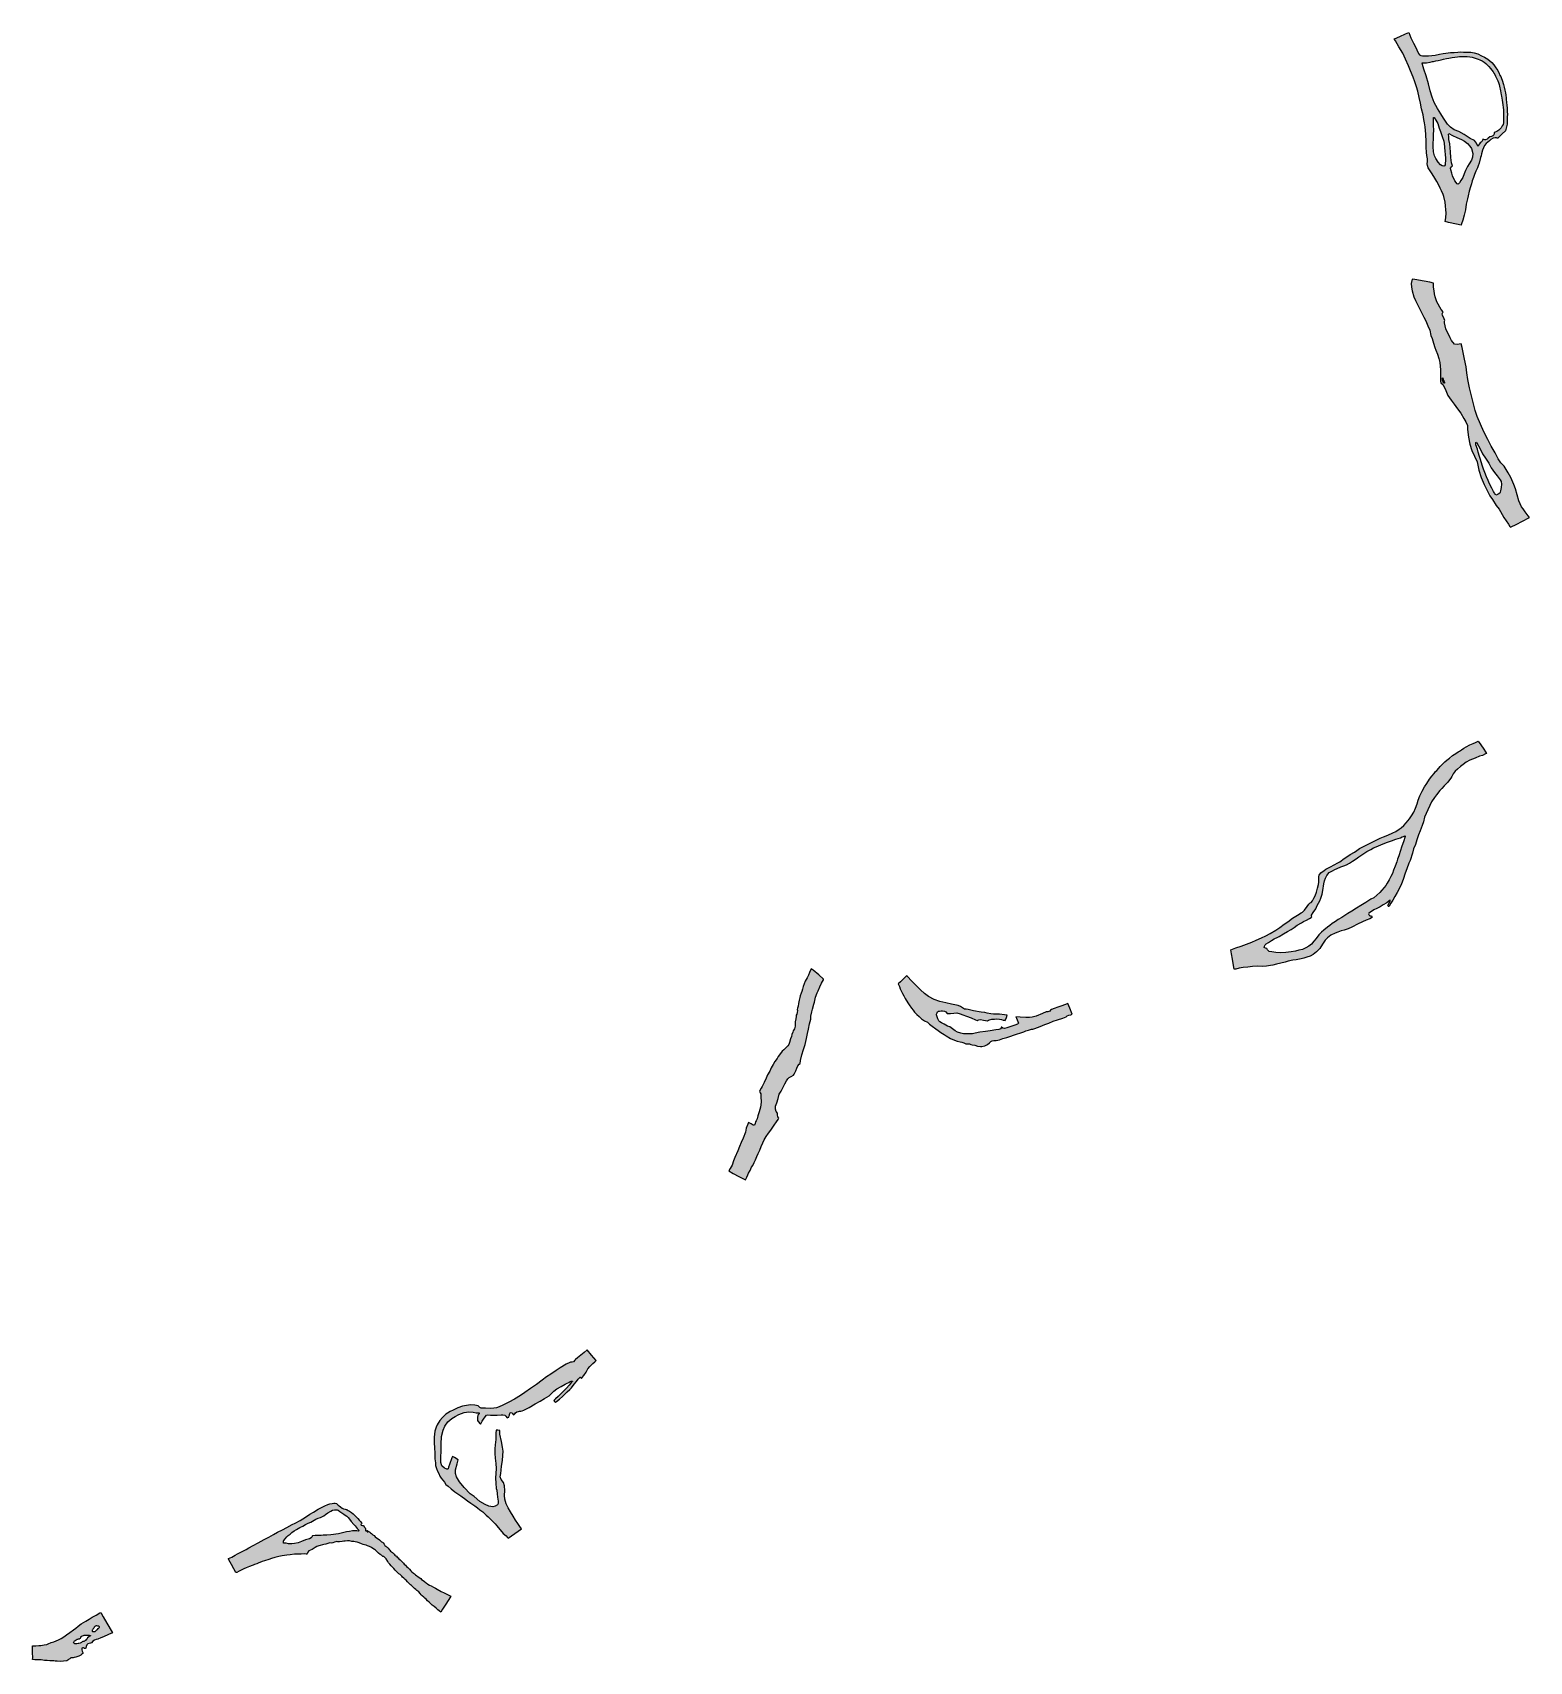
# Model space of a CAD drawing. Header units: millimetres. Extents: x 404993 to 513577, y 9044737 to 9162921.
import ezdxf

# ---------------------------------------------------------------- set-up
doc = ezdxf.new("R2010")
doc.units = ezdxf.units.MM
for name, color, linetype in [('Abelhas', 2, 'Continuous'), ('Capitari', 4, 'Continuous'), ('Cojubim', 3, 'Continuous'), ('Curicacas', 5, 'Continuous'), ('Mirari', 8, 'Continuous'), ('Papagaios', 6, 'Continuous'), ('Salomão', 7, 'Continuous'), ('Tamanduá', 1, 'Continuous')]:
    doc.layers.add(name, color=color, linetype=linetype)

msp = doc.modelspace()

# ---------------------------------------------------------------- hatches: boundary and pattern name
at = {"layer": 'Abelhas'}
h = msp.add_hatch(color=256, dxfattribs=at)
h.dxf.hatch_style = 1
h.paths.add_polyline_path([(468395, 9094490), (468093, 9094189), (467946, 9094044), (467793, 9093889), (467880, 9093706), (467930, 9093532), (468095, 9093195), (468190, 9093028), (468299, 9092833), (468493, 9092515), (468588, 9092374), (468759, 9092130), (468881, 9091983), (468976, 9091855), (469136, 9091677), (469314, 9091522), (469467, 9091368), (469686, 9091228), (469914, 9091119), (470069, 9090985), (470242, 9090841), (470509, 9090632), (470676, 9090522), (470886, 9090362), (471123, 9090216), (471268, 9090116), (471578, 9089941), (471859, 9089807), (472070, 9089745), (472276, 9089693), (472413, 9089663), (472546, 9089610), (472700, 9089553), (472833, 9089536), (472956, 9089544), (473053, 9089511), (473150, 9089467), (473354, 9089442), (473551, 9089389), (473752, 9089350), (473866, 9089345), (474066, 9089404), (474267, 9089510), (474410, 9089615), (474456, 9089668), (474506, 9089724), (474603, 9089770), (474720, 9089780), (474890, 9089784), (475125, 9089832), (475373, 9089926), (475678, 9090011), (475952, 9090103), (476141, 9090184), (476373, 9090243), (476676, 9090345), (476898, 9090430), (477052, 9090497), (477242, 9090539), (477448, 9090600), (477559, 9090619), (477706, 9090668), (478079, 9090808), (478413, 9090960), (478719, 9091056), (479038, 9091191), (479351, 9091292), (479734, 9091421), (479970, 9091515), (480046, 9091575), (480168, 9091616), (480303, 9091651), (480419, 9091697), (480239, 9092140), (480088, 9092476), (479913, 9092412), (479573, 9092275), (479367, 9092199), (479107, 9092105), (478919, 9092027), (478840, 9091979), (478793, 9091928), (478630, 9091869), (478521, 9091867), (478259, 9091750), (477791, 9091544), (477502, 9091473), (477312, 9091456), (477034, 9091448), (476627, 9091474), (476327, 9091502), (476363, 9091418), (476470, 9091175), (476507, 9091052), (476492, 9091029), (476432, 9090973), (476251, 9090913), (475955, 9090795), (475661, 9090712), (475494, 9090672), (475375, 9090696), (475275, 9090751), (475255, 9090751), (475250, 9090701), (475223, 9090630), (475087, 9090593), (474858, 9090561), (474457, 9090491), (474129, 9090449), (473698, 9090386), (473378, 9090318), (473184, 9090284), (472829, 9090273), (472518, 9090278), (472321, 9090321), (472096, 9090398), (471921, 9090502), (471723, 9090635), (471529, 9090793), (471367, 9090837), (471128, 9090971), (470930, 9091073), (470803, 9091153), (470726, 9091219), (470665, 9091372), (470594, 9091581), (470573, 9091642), (470571, 9091668), (470571, 9091705), (470613, 9091798), (470648, 9091878), (470699, 9091909), (470793, 9091924), (470901, 9091932), (471005, 9091947), (471134, 9091926), (471232, 9091873), (471341, 9091759), (471425, 9091739), (471583, 9091759), (471825, 9091781), (472050, 9091788), (472279, 9091729), (472469, 9091661), (472733, 9091557), (473079, 9091424), (473393, 9091293), (473504, 9091234), (473526, 9091232), (473543, 9091239), (473565, 9091266), (473632, 9091299), (473756, 9091301), (473973, 9091276), (474127, 9091242), (474266, 9091209), (474328, 9091253), (474418, 9091290), (474580, 9091337), (474767, 9091344), (474935, 9091350), (475146, 9091327), (475283, 9091308), (475408, 9091273), (475501, 9091253), (475541, 9091250), (475566, 9091298), (475635, 9091461), (475691, 9091636), (475507, 9091655), (475132, 9091708), (475021, 9091702), (474708, 9091692), (474503, 9091727), (474252, 9091781), (474063, 9091810), (473814, 9091845), (473250, 9091953), (472856, 9092042), (472722, 9092051), (472598, 9092070), (472458, 9092161), (472312, 9092258), (472139, 9092320), (471888, 9092385), (471660, 9092424), (471239, 9092513), (470805, 9092631), (470402, 9092766), (469996, 9092991), (469689, 9093204), (469400, 9093463), (469013, 9093842), (468743, 9094125), (468457, 9094433)])
at = {"layer": 'Capitari'}
h = msp.add_hatch(color=256, dxfattribs=at)
h.dxf.hatch_style = 1
h.paths.add_polyline_path([(439481, 9053689), (440457, 9054346), (440340, 9054523), (440187, 9054752), (440030, 9054995), (439846, 9055286), (439673, 9055588), (439502, 9055885), (439357, 9056182), (439260, 9056507), (439227, 9056768), (439253, 9057127), (439222, 9057470), (439148, 9057724), (438995, 9057946), (438917, 9058140), (438958, 9058370), (438985, 9058623), (439018, 9058902), (439090, 9059307), (439107, 9059682), (439136, 9059989), (439080, 9060278), (439016, 9060692), (438886, 9061215), (438899, 9061468), (438893, 9061501), (438751, 9061516), (438634, 9061518), (438609, 9061289), (438605, 9060834), (438553, 9060463), (438530, 9060174), (438523, 9059823), (438548, 9059481), (438609, 9059103), (438626, 9058726), (438586, 9058035), (438593, 9057677), (438626, 9057296), (438674, 9057166), (438704, 9056901), (438718, 9056646), (438769, 9056353), (438763, 9056186), (438714, 9056106), (438551, 9056014), (438370, 9055962), (438089, 9055997), (437830, 9056127), (437447, 9056347), (437016, 9056702), (436744, 9056909), (436307, 9057346), (435953, 9057769), (435739, 9058133), (435672, 9058378), (435674, 9058629), (435787, 9059085), (435863, 9059371), (435599, 9059531), (435448, 9059602), (435412, 9059521), (435351, 9059352), (435283, 9059180), (435232, 9059019), (435164, 9058827), (435136, 9058719), (435096, 9058676), (435052, 9058681), (434994, 9058701), (434872, 9058756), (434687, 9058935), (434618, 9059182), (434617, 9059388), (434622, 9060151), (434630, 9060502), (434668, 9061047), (434769, 9061518), (434903, 9061807), (435114, 9062115), (435399, 9062360), (435647, 9062511), (435914, 9062642), (436306, 9062789), (436651, 9062836), (436945, 9062827), (437162, 9062783), (437245, 9062774), (437331, 9062771), (437379, 9062769), (437401, 9062745), (437388, 9062695), (437298, 9062610), (437273, 9062429), (437266, 9062222), (437321, 9062152), (437459, 9061974), (437494, 9061945), (437518, 9061978), (437614, 9062171), (437749, 9062394), (437933, 9062599), (438015, 9062640), (438221, 9062608), (438686, 9062612), (438992, 9062631), (439116, 9062626), (439240, 9062611), (439330, 9062525), (439414, 9062401), (439535, 9062463), (439571, 9062551), (439591, 9062609), (439595, 9062665), (439610, 9062737), (439648, 9062774), (439700, 9062791), (439754, 9062772), (439811, 9062722), (439853, 9062648), (439881, 9062628), (439939, 9062648), (439984, 9062695), (440020, 9062768), (440130, 9062848), (440246, 9062878), (440327, 9062894), (440415, 9062894), (440511, 9062922), (440639, 9062963), (441024, 9063173), (441460, 9063424), (441806, 9063619), (442117, 9063808), (442457, 9064003), (442651, 9064205), (442810, 9064351), (443025, 9064510), (443337, 9064683), (443634, 9064855), (443761, 9064929), (443893, 9064980), (443999, 9065045), (444067, 9065069), (444107, 9065077), (444135, 9065080), (444148, 9065067), (444151, 9065056), (444144, 9065036), (444120, 9065010), (444040, 9064930), (443909, 9064781), (443734, 9064568), (443524, 9064378), (443344, 9064178), (443117, 9063967), (442931, 9063791), (442809, 9063669), (442856, 9063603), (442923, 9063519), (443007, 9063594), (443211, 9063776), (443439, 9063963), (443567, 9064073), (443779, 9064292), (443964, 9064464), (444091, 9064594), (444289, 9064852), (444441, 9065058), (444560, 9065208), (444660, 9065319), (444682, 9065354), (444716, 9065352), (444766, 9065302), (444808, 9065268), (444873, 9065333), (444978, 9065471), (445159, 9065720), (445282, 9065973), (445428, 9066147), (445625, 9066342), (445776, 9066481), (445865, 9066577), (445541, 9066966), (445229, 9067347), (445015, 9067153), (444770, 9066959), (444513, 9066776), (444370, 9066648), (444328, 9066584), (444232, 9066476), (444142, 9066444), (444015, 9066454), (443960, 9066437), (443700, 9066294), (443272, 9066031), (442966, 9065849), (442586, 9065572), (442278, 9065382), (441969, 9065151), (441551, 9064824), (441112, 9064532), (440704, 9064242), (440379, 9064023), (439961, 9063763), (439553, 9063550), (439109, 9063329), (438834, 9063202), (438636, 9063136), (438457, 9063106), (438184, 9063086), (437851, 9063120), (437678, 9063120), (437538, 9063110), (437449, 9063168), (437323, 9063278), (437063, 9063338), (436751, 9063362), (436461, 9063312), (436182, 9063254), (435830, 9063133), (435501, 9062976), (435284, 9062877), (435091, 9062751), (434977, 9062668), (434721, 9062431), (434536, 9062225), (434346, 9061913), (434270, 9061736), (434171, 9061437), (434149, 9061216), (434117, 9061014), (434124, 9060824), (434117, 9060574), (434141, 9060258), (434144, 9060084), (434166, 9059983), (434163, 9059839), (434161, 9059692), (434183, 9059448), (434218, 9059154), (434231, 9058948), (434305, 9058725), (434377, 9058550), (434461, 9058376), (434540, 9058188), (434623, 9058030), (434758, 9057881), (434878, 9057733), (434983, 9057586), (435138, 9057446), (435355, 9057252), (435635, 9057048), (435840, 9056893), (436048, 9056756), (436167, 9056680), (436330, 9056555), (436544, 9056395), (436790, 9056220), (437075, 9056031), (437261, 9055887), (437447, 9055737), (437644, 9055581), (437899, 9055359), (438041, 9055229), (438214, 9055068), (438544, 9054725), (438673, 9054580), (439140, 9054029), (439342, 9053840), (439420, 9053748)])
at = {"layer": 'Cojubim'}
h = msp.add_hatch(color=256, dxfattribs=at)
h.dxf.hatch_style = 1
h.paths.add_polyline_path([(423219, 9053511), (423315, 9053622), (423441, 9053782), (423537, 9053880), (423667, 9053977), (423806, 9054086), (423967, 9054205), (424132, 9054318), (424377, 9054454), (424607, 9054554), (424788, 9054665), (424991, 9054769), (425185, 9054843), (425552, 9055055), (425703, 9055139), (425874, 9055190), (426111, 9055299), (426237, 9055399), (426411, 9055515), (426621, 9055638), (426761, 9055704), (426886, 9055738), (426945, 9055748), (427027, 9055748), (427082, 9055739), (427158, 9055704), (427271, 9055623), (427416, 9055518), (427565, 9055411), (427674, 9055358), (427783, 9055277), (427896, 9055171), (427986, 9055047), (428114, 9054890), (428309, 9054673), (428397, 9054572), (428470, 9054470), (428538, 9054388), (428603, 9054306), (428658, 9054252), (428672, 9054228), (428670, 9054205), (428626, 9054194), (428515, 9054223), (428403, 9054216), (428207, 9054203), (427981, 9054174), (427764, 9054132), (427578, 9054081), (427385, 9054037), (427190, 9054002), (426982, 9053967), (426818, 9053948), (426629, 9053923), (426336, 9053899), (426208, 9053901), (426084, 9053897), (425923, 9053885), (425811, 9053882), (425660, 9053884), (425491, 9053868), (425295, 9053853), (425263, 9053828), (425240, 9053765), (425194, 9053708), (425091, 9053633), (424802, 9053551), (424489, 9053436), (424255, 9053338), (423994, 9053292), (423790, 9053262), (423560, 9053279), (423391, 9053315), (423252, 9053321), (423199, 9053326), (423186, 9053363), (423183, 9053407), (423188, 9053460), (423202, 9053492)], flags=16)
h.paths.add_polyline_path([(419195, 9052196), (419435, 9052312), (419686, 9052439), (419855, 9052532), (420098, 9052654), (420249, 9052731), (420491, 9052858), (420678, 9052973), (420996, 9053145), (421358, 9053345), (421783, 9053573), (422129, 9053760), (422464, 9053953), (422759, 9054110), (423114, 9054286), (423437, 9054461), (423822, 9054667), (424038, 9054777), (424412, 9054970), (424780, 9055202), (425110, 9055410), (425378, 9055576), (425720, 9055774), (425854, 9055848), (425992, 9055918), (426199, 9056030), (426403, 9056113), (426556, 9056170), (426724, 9056202), (426846, 9056218), (426940, 9056211), (427033, 9056186), (427107, 9056134), (427156, 9056084), (427236, 9056028), (427332, 9055949), (427459, 9055856), (427552, 9055816), (427671, 9055776), (427749, 9055760), (427784, 9055755), (427818, 9055734), (427897, 9055685), (427990, 9055633), (428116, 9055538), (428244, 9055438), (428350, 9055346), (428444, 9055260), (428511, 9055188), (428583, 9055108), (428689, 9054987), (428776, 9054880), (428862, 9054788), (428868, 9054771), (428842, 9054729), (428814, 9054672), (428839, 9054627), (428920, 9054609), (428984, 9054607), (429013, 9054565), (429045, 9054498), (429115, 9054421), (429138, 9054360), (429140, 9054305), (429135, 9054279), (429141, 9054233), (429165, 9054209), (429215, 9054221), (429262, 9054241), (429283, 9054240), (429283, 9054221), (429271, 9054192), (429261, 9054151), (429279, 9054129), (429318, 9054132), (429365, 9054158), (429388, 9054164), (429414, 9054148), (429449, 9054124), (429470, 9054101), (429511, 9054057), (429571, 9054017), (429677, 9053932), (429766, 9053872), (429855, 9053785), (429952, 9053706), (430061, 9053622), (430151, 9053559), (430230, 9053491), (430309, 9053425), (430376, 9053380), (430426, 9053335), (430490, 9053257), (430547, 9053160), (430619, 9053105), (430676, 9053053), (430716, 9053024), (430799, 9052960), (430857, 9052868), (430902, 9052803), (430955, 9052733), (431038, 9052683), (431111, 9052638), (431162, 9052582), (431216, 9052509), (431266, 9052446), (431352, 9052389), (431390, 9052373), (431443, 9052312), (431511, 9052248), (431569, 9052187), (431654, 9052120), (431712, 9052065), (431757, 9052010), (431818, 9051948), (431889, 9051874), (431957, 9051803), (432045, 9051716), (432123, 9051626), (432210, 9051542), (432327, 9051432), (432433, 9051320), (432513, 9051246), (432615, 9051146), (432686, 9051091), (432769, 9051011), (432871, 9050937), (432937, 9050890), (433045, 9050818), (433151, 9050750), (433215, 9050680), (433331, 9050601), (433414, 9050543), (433475, 9050498), (433556, 9050431), (433675, 9050345), (433793, 9050269), (433910, 9050212), (434073, 9050128), (434211, 9050062), (434341, 9049978), (434628, 9049813), (434844, 9049713), (435052, 9049615), (435335, 9049473), (435180, 9049233), (434917, 9048810), (434740, 9048533), (434601, 9048317), (434483, 9048397), (434391, 9048483), (434261, 9048597), (434121, 9048722), (433991, 9048829), (433856, 9048944), (433757, 9049041), (433651, 9049136), (433539, 9049248), (433455, 9049321), (433379, 9049396), (433262, 9049506), (433187, 9049579), (433101, 9049674), (433004, 9049780), (432876, 9049872), (432790, 9049958), (432692, 9050039), (432578, 9050155), (432484, 9050235), (432411, 9050297), (432278, 9050414), (432197, 9050502), (432090, 9050644), (432029, 9050692), (431924, 9050768), (431830, 9050854), (431779, 9050928), (431709, 9050994), (431652, 9051038), (431572, 9051104), (431491, 9051165), (431429, 9051206), (431371, 9051279), (431289, 9051365), (431195, 9051468), (431101, 9051569), (430995, 9051685), (430901, 9051804), (430822, 9051891), (430768, 9051981), (430652, 9052172), (430569, 9052255), (430518, 9052313), (430466, 9052341), (430405, 9052358), (430337, 9052414), (430297, 9052451), (430199, 9052501), (430096, 9052596), (430023, 9052661), (429947, 9052741), (429875, 9052803), (429808, 9052864), (429675, 9052936), (429571, 9053008), (429440, 9053079), (429293, 9053136), (429180, 9053167), (429070, 9053195), (428971, 9053226), (428843, 9053280), (428694, 9053340), (428541, 9053385), (428392, 9053418), (428286, 9053434), (428141, 9053449), (427981, 9053475), (427838, 9053478), (427679, 9053474), (427578, 9053464), (427439, 9053444), (427258, 9053409), (427142, 9053420), (427072, 9053429), (426990, 9053410), (426905, 9053387), (426785, 9053342), (426669, 9053326), (426560, 9053339), (426420, 9053301), (426341, 9053263), (426260, 9053245), (426109, 9053222), (426016, 9053193), (425864, 9053140), (425754, 9053113), (425621, 9053065), (425495, 9053012), (425411, 9052964), (425286, 9052867), (425149, 9052814), (425028, 9052753), (424952, 9052668), (424914, 9052535), (424895, 9052523), (424849, 9052524), (424731, 9052537), (424469, 9052523), (424159, 9052512), (423997, 9052512), (423668, 9052480), (423425, 9052444), (423101, 9052403), (422845, 9052344), (422576, 9052278), (422334, 9052205), (422130, 9052141), (421822, 9052036), (421652, 9051979), (421479, 9051916), (421409, 9051886), (421264, 9051824), (421090, 9051758), (420986, 9051721), (420932, 9051700), (420718, 9051623), (420484, 9051517), (420328, 9051452), (420136, 9051368), (419976, 9051287), (419799, 9051200), (419740, 9051180), (419581, 9051465), (419414, 9051763), (419235, 9052107), (419201, 9052185)])
at = {"layer": 'Curicacas'}
h = msp.add_hatch(color=256, dxfattribs=at)
h.dxf.hatch_style = 1
h.paths.add_polyline_path([(455495, 9080321), (455820, 9080150), (456237, 9079928), (456464, 9079811), (456703, 9079683), (456803, 9079864), (456884, 9080048), (456939, 9080175), (457040, 9080362), (457157, 9080587), (457238, 9080730), (457338, 9080929), (457432, 9081137), (457527, 9081365), (457627, 9081602), (457738, 9081832), (457848, 9082110), (457964, 9082370), (458064, 9082577), (458215, 9082812), (458389, 9083072), (458539, 9083290), (458686, 9083498), (458801, 9083657), (458961, 9083880), (459077, 9084064), (459121, 9084164), (459062, 9084251), (459025, 9084401), (459036, 9084524), (458935, 9084639), (458879, 9084811), (458893, 9085026), (458975, 9085265), (459069, 9085584), (459161, 9085885), (459301, 9086107), (459442, 9086404), (459564, 9086650), (459681, 9086853), (459769, 9087001), (459880, 9087105), (460025, 9087187), (460184, 9087266), (460237, 9087356), (460363, 9087594), (460438, 9087788), (460518, 9087949), (460607, 9088070), (460683, 9088124), (460690, 9088341), (460806, 9088761), (460918, 9089133), (461026, 9089489), (461137, 9089946), (461205, 9090296), (461271, 9090610), (461364, 9090992), (461438, 9091333), (461455, 9091551), (461516, 9091868), (461565, 9092063), (461656, 9092419), (461710, 9092580), (461791, 9092922), (461901, 9093240), (461970, 9093399), (462096, 9093678), (462220, 9093946), (462357, 9094201), (462366, 9094246), (462018, 9094542), (461615, 9094889), (461480, 9094987), (461359, 9094727), (461277, 9094541), (461185, 9094333), (461044, 9094090), (460967, 9093911), (460897, 9093696), (460843, 9093521), (460805, 9093349), (460738, 9093216), (460670, 9093026), (460641, 9092901), (460603, 9092709), (460565, 9092473), (460529, 9092272), (460489, 9092137), (460463, 9092039), (460486, 9091956), (460453, 9091821), (460439, 9091699), (460392, 9091626), (460393, 9091528), (460364, 9091365), (460323, 9091133), (460322, 9091021), (460302, 9090825), (460263, 9090628), (460172, 9090489), (460132, 9090389), (460081, 9090230), (460048, 9090071), (459984, 9089900), (459907, 9089656), (459857, 9089493), (459783, 9089397), (459637, 9089251), (459488, 9089121), (459379, 9089015), (459248, 9088845), (459085, 9088626), (458996, 9088478), (458845, 9088255), (458715, 9088044), (458576, 9087804), (458464, 9087573), (458316, 9087301), (458215, 9087053), (458068, 9086730), (457910, 9086461), (457836, 9086324), (457721, 9086109), (457741, 9086039), (457776, 9085999), (457811, 9085929), (457811, 9085734), (457836, 9085317), (457786, 9084957), (457711, 9084621), (457606, 9084319), (457568, 9084110), (457490, 9083962), (457438, 9083880), (457420, 9083762), (457363, 9083647), (457268, 9083652), (457117, 9083737), (456927, 9083832), (456877, 9083709), (456765, 9083419), (456700, 9083137), (456534, 9082708), (456401, 9082382), (456263, 9082091), (456151, 9081794), (455933, 9081310), (455840, 9081057), (455739, 9080748), (455605, 9080514)])
at = {"layer": 'Mirari'}
h = msp.add_hatch(color=256, dxfattribs=at)
h.dxf.hatch_style = 1
h.paths.add_polyline_path([(507263, 9137776), (507257, 9137831), (507260, 9137863), (507265, 9137875), (507286, 9137875), (507305, 9137836), (507322, 9137766), (507354, 9137685), (507382, 9137605), (507407, 9137533), (507407, 9137492), (507384, 9137485), (507352, 9137514), (507316, 9137573), (507280, 9137699)], flags=16)
h.paths.add_polyline_path([(510981, 9129621), (510850, 9129855), (510682, 9130188), (510584, 9130417), (510467, 9130684), (510336, 9130993), (510253, 9131235), (510149, 9131530), (510036, 9131933), (509958, 9132153), (509856, 9132481), (509801, 9132690), (509700, 9133001), (509692, 9133073), (509690, 9133135), (509702, 9133188), (509727, 9133192), (509772, 9133143), (509883, 9132925), (510006, 9132711), (510174, 9132366), (510381, 9132033), (510637, 9131673), (510805, 9131349), (511047, 9131011), (511231, 9130757), (511383, 9130564), (511454, 9130467), (511524, 9130345), (511555, 9130144), (511526, 9129920), (511487, 9129675), (511463, 9129575), (511428, 9129499), (511315, 9129439), (511206, 9129369), (511145, 9129365), (511110, 9129406), (511054, 9129492), (511014, 9129562)], flags=16)
h.paths.add_polyline_path([(512196, 9127034), (512661, 9127254), (513038, 9127444), (513577, 9127731), (513497, 9127851), (513280, 9128143), (513130, 9128366), (513001, 9128510), (512817, 9128938), (512689, 9129374), (512557, 9129821), (512450, 9130123), (512238, 9130627), (512039, 9130972), (511736, 9131461), (511502, 9131714), (511315, 9131992), (511098, 9132417), (510813, 9132924), (510561, 9133389), (510270, 9133960), (510025, 9134511), (509779, 9135070), (509648, 9135495), (509516, 9135981), (509393, 9136458), (509240, 9137133), (509102, 9137742), (509029, 9138224), (508983, 9138665), (508872, 9139220), (508771, 9139704), (508703, 9140079), (508618, 9140327), (508489, 9140324), (508330, 9140287), (508146, 9140306), (507916, 9140575), (507824, 9140763), (507524, 9141430), (507419, 9141851), (507429, 9141973), (507444, 9142025), (507392, 9142154), (507260, 9142411), (507248, 9142524), (507294, 9142601), (507318, 9142668), (507186, 9142832), (506858, 9143389), (506748, 9143747), (506683, 9143963), (506659, 9144171), (506625, 9144440), (506625, 9144746), (506358, 9144800), (505939, 9144885), (505253, 9145011), (505072, 9145029), (504995, 9144705), (505029, 9144448), (505072, 9144191), (505194, 9143745), (505314, 9143488), (505448, 9143191), (505599, 9142889), (505773, 9142565), (505920, 9142284), (506055, 9141999), (506218, 9141633), (506346, 9141333), (506432, 9140944), (506524, 9140716), (506616, 9140386), (506724, 9140070), (506797, 9139875), (506911, 9139597), (506999, 9139276), (507070, 9138982), (507122, 9138454), (507131, 9138157), (507128, 9137873), (507122, 9137639), (507146, 9137501), (507302, 9137382), (507471, 9137073), (507661, 9136588), (507894, 9136242), (508115, 9135964), (508366, 9135628), (508602, 9135304), (508820, 9134928), (508973, 9134668), (509092, 9134405), (509092, 9134121), (509148, 9133561), (509258, 9133056), (509402, 9132607), (509589, 9132189), (509779, 9131766), (509917, 9131171), (510082, 9130635), (510288, 9130132), (510502, 9129700), (510714, 9129310), (510905, 9129040), (511168, 9128618), (511379, 9128336), (511490, 9128173), (511726, 9127748), (511888, 9127497), (512060, 9127244), (512152, 9127088)])
at = {"layer": 'Papagaios'}
h = msp.add_hatch(color=256, dxfattribs=at)
h.dxf.hatch_style = 1
h.paths.add_polyline_path([(494368, 9096642), (494409, 9096735), (494479, 9096803), (494640, 9096901), (494868, 9097034), (495071, 9097174), (495315, 9097285), (495420, 9097331), (495736, 9097523), (496021, 9097691), (496290, 9097834), (496508, 9097987), (496724, 9098146), (497037, 9098323), (497191, 9098413), (497411, 9098524), (497613, 9098631), (497750, 9098703), (497785, 9098755), (497770, 9098810), (497778, 9098887), (497885, 9099065), (498079, 9099349), (498187, 9099574), (498370, 9099918), (498457, 9100124), (498544, 9100417), (498596, 9100683), (498664, 9101157), (498720, 9101377), (498781, 9101564), (498890, 9101763), (499057, 9101972), (499299, 9102111), (499468, 9102194), (499634, 9102278), (499897, 9102381), (500103, 9102452), (500312, 9102535), (500528, 9102662), (500747, 9102793), (500997, 9102974), (501202, 9103124), (501409, 9103262), (501569, 9103357), (501791, 9103500), (502061, 9103659), (502268, 9103773), (502459, 9103850), (502794, 9103985), (503217, 9104162), (503572, 9104272), (503892, 9104386), (504067, 9104447), (504218, 9104503), (504340, 9104560), (504443, 9104599), (504499, 9104621), (504552, 9104631), (504573, 9104623), (504575, 9104586), (504551, 9104509), (504460, 9104272), (504304, 9103819), (504219, 9103568), (504114, 9103184), (504019, 9102953), (503951, 9102745), (503833, 9102441), (503727, 9102137), (503637, 9101897), (503523, 9101694), (503398, 9101437), (503260, 9101209), (503161, 9101038), (503044, 9100887), (502876, 9100691), (502716, 9100524), (502519, 9100325), (502279, 9100150), (502081, 9100043), (501714, 9099802), (501350, 9099587), (501039, 9099389), (500696, 9099185), (500403, 9099016), (500176, 9098847), (499978, 9098722), (499713, 9098569), (499500, 9098423), (499275, 9098288), (499091, 9098141), (498930, 9098010), (498668, 9097787), (498498, 9097642), (498311, 9097468), (498108, 9097191), (497945, 9097001), (497760, 9096788), (497583, 9096633), (497367, 9096515), (497108, 9096397), (496848, 9096336), (496598, 9096281), (496301, 9096227), (495916, 9096167), (495554, 9096143), (495192, 9096182), (494901, 9096231), (494709, 9096247), (494587, 9096365), (494533, 9096464), (494443, 9096491), (494374, 9096506), (494344, 9096539), (494348, 9096605)], flags=16)
h.paths.add_polyline_path([(491922, 9096378), (492278, 9096502), (492659, 9096631), (493057, 9096781), (493436, 9096922), (493766, 9097069), (494145, 9097238), (494447, 9097384), (494761, 9097563), (495179, 9097797), (495461, 9097994), (495785, 9098221), (496049, 9098409), (496400, 9098667), (496752, 9098883), (497008, 9099049), (497115, 9099107), (497262, 9099248), (497462, 9099524), (497575, 9099689), (497682, 9099771), (497754, 9099792), (497830, 9099915), (497926, 9100112), (498032, 9100293), (498121, 9100556), (498202, 9100833), (498276, 9101105), (498308, 9101285), (498310, 9101470), (498299, 9101693), (498322, 9101789), (498448, 9101950), (498694, 9102136), (498820, 9102230), (499109, 9102370), (499463, 9102557), (499621, 9102645), (499821, 9102761), (500137, 9102996), (500331, 9103118), (500573, 9103277), (500881, 9103466), (501050, 9103573), (501260, 9103709), (501536, 9103868), (501723, 9103968), (502066, 9104134), (502270, 9104226), (502513, 9104359), (502762, 9104468), (502995, 9104563), (503295, 9104695), (503665, 9104851), (503884, 9104954), (504124, 9105115), (504277, 9105228), (504466, 9105384), (504642, 9105574), (504873, 9105862), (505017, 9106102), (505189, 9106367), (505306, 9106656), (505423, 9106964), (505515, 9107232), (505639, 9107550), (505791, 9107876), (505968, 9108187), (506143, 9108448), (506336, 9108747), (506496, 9108959), (506664, 9109167), (506772, 9109298), (506872, 9109375), (507008, 9109537), (507107, 9109679), (507209, 9109771), (507447, 9110003), (507587, 9110132), (507790, 9110274), (508005, 9110460), (508228, 9110601), (508401, 9110726), (508495, 9110789), (508646, 9110876), (508809, 9110995), (508980, 9111092), (509251, 9111234), (509499, 9111342), (509659, 9111420), (509871, 9111501), (510055, 9111232), (510268, 9110930), (510397, 9110741), (510473, 9110619), (510381, 9110586), (510181, 9110480), (509958, 9110418), (509644, 9110274), (509460, 9110191), (509255, 9110120), (508990, 9109986), (508764, 9109826), (508571, 9109663), (508352, 9109474), (508190, 9109335), (508044, 9109148), (507941, 9108946), (507870, 9108822), (507773, 9108696), (507658, 9108528), (507527, 9108401), (507386, 9108259), (507215, 9108072), (507089, 9107940), (506832, 9107625), (506686, 9107430), (506481, 9107103), (506353, 9106840), (506202, 9106531), (506091, 9106254), (505977, 9105992), (505895, 9105646), (505799, 9105390), (505640, 9104996), (505542, 9104709), (505412, 9104338), (505314, 9104012), (505175, 9103691), (505093, 9103390), (504917, 9102838), (504837, 9102654), (504689, 9102243), (504574, 9101923), (504418, 9101472), (504287, 9101168), (504167, 9100900), (503986, 9100529), (503815, 9100232), (503665, 9099969), (503535, 9099755), (503395, 9099544), (503372, 9099519), (503349, 9099524), (503331, 9099540), (503315, 9099578), (503322, 9099619), (503367, 9099727), (503451, 9099861), (503478, 9099931), (503483, 9099968), (503478, 9099981), (503458, 9099974), (503415, 9099931), (503241, 9099789), (502971, 9099621), (502758, 9099490), (502515, 9099368), (502296, 9099262), (502057, 9099097), (501937, 9099036), (501907, 9098968), (501945, 9098873), (502002, 9098834), (502101, 9098832), (502126, 9098827), (502156, 9098782), (502178, 9098732), (502131, 9098687), (501993, 9098615), (501726, 9098519), (501160, 9098246), (500694, 9098010), (500438, 9097886), (500136, 9097784), (499933, 9097745), (499670, 9097643), (499484, 9097568), (499183, 9097425), (498941, 9097240), (498761, 9097063), (498562, 9096789), (498365, 9096475), (498122, 9096232), (497898, 9096028), (497668, 9095903), (497437, 9095828), (497218, 9095763), (497012, 9095721), (496654, 9095654), (496417, 9095620), (496079, 9095538), (495864, 9095463), (495539, 9095389), (495231, 9095327), (494958, 9095263), (494791, 9095229), (494507, 9095178), (494183, 9095169), (493821, 9095180), (493487, 9095162), (493160, 9095122), (492802, 9095076), (492522, 9095033), (492277, 9094973), (492152, 9094962), (492103, 9095243), (492030, 9095696), (491969, 9096067)])
at = {"layer": 'Salomão'}
h = msp.add_hatch(color=256, dxfattribs=at)
h.dxf.hatch_style = 1
h.paths.add_polyline_path([(505804, 9160728), (505930, 9160726), (506103, 9160736), (506377, 9160771), (506545, 9160811), (506617, 9160823), (506789, 9160860), (506954, 9160897), (507176, 9160951), (507356, 9160986), (507554, 9161038), (507742, 9161068), (507965, 9161107), (508171, 9161139), (508366, 9161161), (508510, 9161182), (508740, 9161187), (508909, 9161184), (509061, 9161180), (509245, 9161158), (509416, 9161126), (509559, 9161087), (509707, 9161049), (509865, 9160993), (509982, 9160940), (510140, 9160860), (510285, 9160762), (510415, 9160665), (510518, 9160575), (510632, 9160454), (510753, 9160323), (510851, 9160198), (510946, 9160079), (511001, 9159985), (511063, 9159872), (511116, 9159765), (511175, 9159671), (511219, 9159560), (511276, 9159420), (511326, 9159300), (511371, 9159162), (511405, 9159030), (511428, 9158923), (511455, 9158810), (511486, 9158699), (511514, 9158546), (511539, 9158407), (511544, 9158309), (511573, 9158152), (511594, 9158027), (511621, 9157837), (511656, 9157676), (511674, 9157475), (511696, 9157315), (511707, 9157183), (511704, 9157065), (511707, 9156936), (511701, 9156805), (511701, 9156675), (511697, 9156520), (511701, 9156376), (511665, 9156248), (511612, 9156145), (511527, 9156005), (511438, 9155912), (511355, 9155834), (511212, 9155747), (511082, 9155688), (511022, 9155649), (511019, 9155589), (511003, 9155500), (510928, 9155430), (510832, 9155387), (510709, 9155358), (510579, 9155250), (510508, 9155180), (510402, 9155134), (510333, 9155134), (510268, 9155156), (510205, 9155177), (510199, 9155154), (510145, 9155048), (510069, 9154980), (509999, 9154928), (509948, 9154837), (509890, 9154748), (509848, 9154685), (509831, 9154685), (509807, 9154725), (509740, 9154886), (509593, 9155081), (509282, 9155244), (508850, 9155520), (508456, 9155735), (508115, 9155873), (507842, 9156052), (507644, 9156284), (507353, 9156706), (507139, 9157023), (506900, 9157419), (506670, 9157851), (506532, 9158223), (506366, 9158687), (506258, 9159203), (506080, 9159771), (505912, 9160278), (505811, 9160613)], flags=16)
h.paths.add_polyline_path([(507730, 9155596), (508004, 9155447), (508316, 9155311), (508655, 9155164), (508863, 9155052), (509083, 9154874), (509257, 9154683), (509384, 9154498), (509476, 9154145), (509442, 9153873), (509369, 9153662), (509215, 9153402), (509081, 9153198), (508952, 9152915), (508849, 9152673), (508753, 9152417), (508595, 9152177), (508499, 9152022), (508414, 9151917), (508336, 9151946), (508163, 9152162), (508002, 9152517), (507957, 9152724), (507866, 9152963), (507850, 9153094), (507913, 9153170), (507986, 9153252), (507930, 9153478), (507877, 9153856), (507851, 9154269), (507794, 9154853), (507741, 9155158), (507723, 9155390), (507719, 9155535)], flags=16)
h.paths.add_polyline_path([(506618, 9156442), (506616, 9156589), (506618, 9156717), (506629, 9156766), (506648, 9156768), (506676, 9156747), (506787, 9156554), (506934, 9156321), (507036, 9155990), (507121, 9155748), (507257, 9155392), (507360, 9155046), (507383, 9154861), (507446, 9154327), (507472, 9154076), (507483, 9153803), (507489, 9153621), (507476, 9153457), (507460, 9153325), (507418, 9153259), (507366, 9153227), (507252, 9153246), (507129, 9153313), (506957, 9153507), (506789, 9153778), (506703, 9153976), (506612, 9154267), (506583, 9154661), (506605, 9154907), (506607, 9155178), (506630, 9155494), (506633, 9155858), (506623, 9156160), (506623, 9156372)], flags=16)
h.paths.add_polyline_path([(503786, 9162465), (504172, 9162645), (504591, 9162839), (504840, 9162921), (504977, 9162532), (505160, 9162149), (505285, 9161942), (505403, 9161680), (505520, 9161398), (505615, 9161295), (505701, 9161263), (505819, 9161237), (506266, 9161224), (506735, 9161275), (507063, 9161352), (507309, 9161396), (507514, 9161421), (507846, 9161465), (508110, 9161481), (508389, 9161500), (508601, 9161515), (508785, 9161509), (509092, 9161492), (509339, 9161500), (509563, 9161456), (509827, 9161368), (510089, 9161237), (510317, 9161128), (510562, 9160992), (510840, 9160748), (511004, 9160571), (511134, 9160373), (511274, 9160162), (511372, 9159959), (511416, 9159863), (511498, 9159730), (511550, 9159600), (511596, 9159464), (511703, 9159150), (511755, 9158964), (511786, 9158746), (511837, 9158538), (511858, 9158373), (511883, 9158185), (511891, 9158064), (511914, 9157871), (511948, 9157630), (511954, 9157453), (511973, 9157190), (511979, 9156973), (511969, 9156814), (511967, 9156576), (511954, 9156271), (511918, 9156075), (511837, 9155792), (511600, 9155576), (511422, 9155411), (511334, 9155312), (511284, 9155249), (511242, 9155249), (511180, 9155281), (511094, 9155285), (510950, 9155251), (510789, 9155164), (510680, 9155061), (510445, 9154874), (510328, 9154724), (510236, 9154563), (510165, 9154383), (510100, 9154133), (510074, 9153977), (510030, 9153847), (509936, 9153451), (509869, 9153257), (509802, 9153098), (509695, 9152861), (509605, 9152620), (509532, 9152413), (509436, 9152163), (509377, 9151954), (509302, 9151735), (509209, 9151419), (509127, 9151064), (509078, 9150868), (508994, 9150477), (508930, 9150055), (508846, 9149684), (508744, 9149311), (508660, 9149035), (508638, 9148956), (508291, 9149018), (507704, 9149151), (507473, 9149204), (507520, 9149485), (507541, 9149836), (507522, 9150064), (507488, 9150346), (507454, 9150611), (507373, 9151020), (507325, 9151162), (507202, 9151427), (507100, 9151642), (506996, 9151853), (506863, 9152106), (506642, 9152470), (506464, 9152736), (506233, 9153110), (506175, 9153266), (506158, 9153395), (506180, 9153556), (506180, 9153761), (506146, 9154010), (506122, 9154226), (506099, 9154604), (506082, 9154989), (506054, 9155540), (506018, 9156079), (505978, 9156382), (505927, 9156620), (505868, 9156946), (505757, 9157397), (505671, 9157788), (505575, 9158206), (505488, 9158668), (505393, 9158977), (505276, 9159336), (505156, 9159685), (504950, 9160150), (504799, 9160503), (504591, 9160998), (504384, 9161424), (504108, 9161892), (503854, 9162313), (503790, 9162418), (503773, 9162459)])
at = {"layer": 'Tamanduá'}
h = msp.add_hatch(color=256, dxfattribs=at)
h.dxf.hatch_style = 1
h.paths.add_polyline_path([(409427, 9047149), (409375, 9047077), (409334, 9047033), (409305, 9047000), (409306, 9046970), (409320, 9046943), (409341, 9046920), (409383, 9046913), (409431, 9046905), (409479, 9046899), (409532, 9046912), (409590, 9046956), (409665, 9047019), (409711, 9047063), (409748, 9047118), (409778, 9047143), (409806, 9047157), (409831, 9047192), (409838, 9047215), (409851, 9047242), (409833, 9047276), (409790, 9047293), (409732, 9047304), (409655, 9047312), (409629, 9047320), (409588, 9047327), (409549, 9047307), (409510, 9047264), (409466, 9047216)], flags=16)
h.paths.add_polyline_path([(407974, 9046144), (407998, 9046187), (408041, 9046232), (408102, 9046264), (408163, 9046309), (408221, 9046351), (408231, 9046354), (408252, 9046360), (408277, 9046362), (408316, 9046368), (408402, 9046388), (408430, 9046402), (408475, 9046433), (408498, 9046464), (408496, 9046492), (408502, 9046519), (408526, 9046552), (408601, 9046589), (408679, 9046614), (408739, 9046639), (408783, 9046651), (408836, 9046642), (408889, 9046634), (408990, 9046635), (409042, 9046638), (409090, 9046644), (409122, 9046626), (409146, 9046621), (409174, 9046624), (409195, 9046615), (409187, 9046594), (409155, 9046576), (409068, 9046527), (408975, 9046442), (408934, 9046361), (408887, 9046317), (408821, 9046263), (408784, 9046225), (408757, 9046202), (408708, 9046193), (408638, 9046182), (408592, 9046160), (408545, 9046120), (408447, 9046072), (408358, 9046048), (408294, 9046039), (408209, 9046017), (408132, 9046007), (408063, 9046014), (407997, 9046061), (407971, 9046116)], flags=16)
h.paths.add_polyline_path([(404994, 9045860), (405229, 9045880), (405435, 9045884), (405603, 9045890), (405837, 9045934), (406035, 9045976), (406134, 9046022), (406352, 9046099), (406525, 9046157), (406710, 9046225), (406880, 9046296), (407077, 9046402), (407252, 9046514), (407452, 9046661), (407684, 9046827), (407970, 9047038), (408128, 9047159), (408299, 9047300), (408521, 9047454), (408859, 9047664), (409088, 9047815), (409321, 9047939), (409604, 9048102), (409874, 9048251), (409940, 9048286), (410115, 9047976), (410376, 9047519), (410527, 9047265), (410779, 9046823), (410507, 9046694), (410129, 9046519), (409950, 9046438), (409729, 9046355), (409605, 9046322), (409475, 9046285), (409367, 9046215), (409255, 9046093), (409186, 9046055), (409005, 9046006), (408933, 9045938), (408881, 9045820), (408850, 9045705), (408805, 9045665), (408771, 9045668), (408737, 9045693), (408686, 9045724), (408631, 9045732), (408577, 9045711), (408558, 9045654), (408559, 9045571), (408598, 9045475), (408644, 9045375), (408641, 9045322), (408567, 9045264), (408481, 9045199), (408341, 9045122), (408130, 9045047), (408021, 9045014), (407927, 9044993), (407848, 9044995), (407775, 9044992), (407728, 9044957), (407697, 9044925), (407645, 9044894), (407604, 9044874), (407555, 9044834), (407474, 9044780), (407243, 9044747), (407030, 9044737), (406780, 9044750), (406641, 9044768), (406535, 9044780), (406392, 9044780), (406244, 9044789), (406052, 9044798), (405865, 9044814), (405741, 9044834), (405625, 9044843), (405508, 9044848), (405327, 9044843), (405166, 9044860), (404996, 9044868), (405000, 9044996), (404993, 9045388), (404994, 9045572)])

# ---------------------------------------------------------------- linework, layer by layer
at = {"layer": 'Abelhas'}
msp.add_lwpolyline([(468395, 9094490), (468093, 9094189), (467946, 9094044), (467793, 9093889), (467880, 9093706), (467930, 9093532), (468095, 9093195), (468190, 9093028), (468299, 9092833), (468493, 9092515), (468588, 9092374), (468759, 9092130), (468881, 9091983), (468976, 9091855), (469136, 9091677), (469314, 9091522), (469467, 9091368), (469686, 9091228), (469914, 9091119), (470069, 9090985), (470242, 9090841), (470509, 9090632), (470676, 9090522), (470886, 9090362), (471123, 9090216), (471268, 9090116), (471578, 9089941), (471859, 9089807), (472070, 9089745), (472276, 9089693), (472413, 9089663), (472546, 9089610), (472700, 9089553), (472833, 9089536), (472956, 9089544), (473053, 9089511), (473150, 9089467), (473354, 9089442), (473551, 9089389), (473752, 9089350), (473866, 9089345), (474066, 9089404), (474267, 9089510), (474410, 9089615), (474456, 9089668), (474506, 9089724), (474603, 9089770), (474720, 9089780), (474890, 9089784), (475125, 9089832), (475373, 9089926), (475678, 9090011), (475952, 9090103), (476141, 9090184), (476373, 9090243), (476676, 9090345), (476898, 9090430), (477052, 9090497), (477242, 9090539), (477448, 9090600), (477559, 9090619), (477706, 9090668), (478079, 9090808), (478413, 9090960), (478719, 9091056), (479038, 9091191), (479351, 9091292), (479734, 9091421), (479970, 9091515), (480046, 9091575), (480168, 9091616), (480303, 9091651), (480419, 9091697), (480239, 9092140), (480088, 9092476), (479913, 9092412), (479573, 9092275), (479367, 9092199), (479107, 9092105), (478919, 9092027), (478840, 9091979), (478793, 9091928), (478630, 9091869), (478521, 9091867), (478259, 9091750), (477791, 9091544), (477502, 9091473), (477312, 9091456), (477034, 9091448), (476627, 9091474), (476327, 9091502), (476363, 9091418), (476470, 9091175), (476507, 9091052), (476492, 9091029), (476432, 9090973), (476251, 9090913), (475955, 9090795), (475661, 9090712), (475494, 9090672), (475375, 9090696), (475275, 9090751), (475255, 9090751), (475250, 9090701), (475223, 9090630), (475087, 9090593), (474858, 9090561), (474457, 9090491), (474129, 9090449), (473698, 9090386), (473378, 9090318), (473184, 9090284), (472829, 9090273), (472518, 9090278), (472321, 9090321), (472096, 9090398), (471921, 9090502), (471723, 9090635), (471529, 9090793), (471367, 9090837), (471128, 9090971), (470930, 9091073), (470803, 9091153), (470726, 9091219), (470665, 9091372), (470594, 9091581), (470573, 9091642), (470571, 9091668), (470571, 9091705), (470613, 9091798), (470648, 9091878), (470699, 9091909), (470793, 9091924), (470901, 9091932), (471005, 9091947), (471134, 9091926), (471232, 9091873), (471341, 9091759), (471425, 9091739), (471583, 9091759), (471825, 9091781), (472050, 9091788), (472279, 9091729), (472469, 9091661), (472733, 9091557), (473079, 9091424), (473393, 9091293), (473504, 9091234), (473526, 9091232), (473543, 9091239), (473565, 9091266), (473632, 9091299), (473756, 9091301), (473973, 9091276), (474127, 9091242), (474266, 9091209), (474328, 9091253), (474418, 9091290), (474580, 9091337), (474767, 9091344), (474935, 9091350), (475146, 9091327), (475283, 9091308), (475408, 9091273), (475501, 9091253), (475541, 9091250), (475566, 9091298), (475635, 9091461), (475691, 9091636), (475507, 9091655), (475132, 9091708), (475021, 9091702), (474708, 9091692), (474503, 9091727), (474252, 9091781), (474063, 9091810), (473814, 9091845), (473250, 9091953), (472856, 9092042), (472722, 9092051), (472598, 9092070), (472458, 9092161), (472312, 9092258), (472139, 9092320), (471888, 9092385), (471660, 9092424), (471239, 9092513), (470805, 9092631), (470402, 9092766), (469996, 9092991), (469689, 9093204), (469400, 9093463), (469013, 9093842), (468743, 9094125), (468457, 9094433)], close=True, dxfattribs=at)
at = {"layer": 'Capitari'}
msp.add_lwpolyline([(439481, 9053689), (440457, 9054346), (440340, 9054523), (440187, 9054752), (440030, 9054995), (439846, 9055286), (439673, 9055588), (439502, 9055885), (439357, 9056182), (439260, 9056507), (439227, 9056768), (439253, 9057127), (439222, 9057470), (439148, 9057724), (438995, 9057946), (438917, 9058140), (438958, 9058370), (438985, 9058623), (439018, 9058902), (439090, 9059307), (439107, 9059682), (439136, 9059989), (439080, 9060278), (439016, 9060692), (438886, 9061215), (438899, 9061468), (438893, 9061501), (438751, 9061516), (438634, 9061518), (438609, 9061289), (438605, 9060834), (438553, 9060463), (438530, 9060174), (438523, 9059823), (438548, 9059481), (438609, 9059103), (438626, 9058726), (438586, 9058035), (438593, 9057677), (438626, 9057296), (438674, 9057166), (438704, 9056901), (438718, 9056646), (438769, 9056353), (438763, 9056186), (438714, 9056106), (438551, 9056014), (438370, 9055962), (438089, 9055997), (437830, 9056127), (437447, 9056347), (437016, 9056702), (436744, 9056909), (436307, 9057346), (435953, 9057769), (435739, 9058133), (435672, 9058378), (435674, 9058629), (435787, 9059085), (435863, 9059371), (435599, 9059531), (435448, 9059602), (435412, 9059521), (435351, 9059352), (435283, 9059180), (435232, 9059019), (435164, 9058827), (435136, 9058719), (435096, 9058676), (435052, 9058681), (434994, 9058701), (434872, 9058756), (434687, 9058935), (434618, 9059182), (434617, 9059388), (434622, 9060151), (434630, 9060502), (434668, 9061047), (434769, 9061518), (434903, 9061807), (435114, 9062115), (435399, 9062360), (435647, 9062511), (435914, 9062642), (436306, 9062789), (436651, 9062836), (436945, 9062827), (437162, 9062783), (437245, 9062774), (437331, 9062771), (437379, 9062769), (437401, 9062745), (437388, 9062695), (437298, 9062610), (437273, 9062429), (437266, 9062222), (437321, 9062152), (437459, 9061974), (437494, 9061945), (437518, 9061978), (437614, 9062171), (437749, 9062394), (437933, 9062599), (438015, 9062640), (438221, 9062608), (438686, 9062612), (438992, 9062631), (439116, 9062626), (439240, 9062611), (439330, 9062525), (439414, 9062401), (439535, 9062463), (439571, 9062551), (439591, 9062609), (439595, 9062665), (439610, 9062737), (439648, 9062774), (439700, 9062791), (439754, 9062772), (439811, 9062722), (439853, 9062648), (439881, 9062628), (439939, 9062648), (439984, 9062695), (440020, 9062768), (440130, 9062848), (440246, 9062878), (440327, 9062894), (440415, 9062894), (440511, 9062922), (440639, 9062963), (441024, 9063173), (441460, 9063424), (441806, 9063619), (442117, 9063808), (442457, 9064003), (442651, 9064205), (442810, 9064351), (443025, 9064510), (443337, 9064683), (443634, 9064855), (443761, 9064929), (443893, 9064980), (443999, 9065045), (444067, 9065069), (444107, 9065077), (444135, 9065080), (444148, 9065067), (444151, 9065056), (444144, 9065036), (444120, 9065010), (444040, 9064930), (443909, 9064781), (443734, 9064568), (443524, 9064378), (443344, 9064178), (443117, 9063967), (442931, 9063791), (442809, 9063669), (442856, 9063603), (442923, 9063519), (443007, 9063594), (443211, 9063776), (443439, 9063963), (443567, 9064073), (443779, 9064292), (443964, 9064464), (444091, 9064594), (444289, 9064852), (444441, 9065058), (444560, 9065208), (444660, 9065319), (444682, 9065354), (444716, 9065352), (444766, 9065302), (444808, 9065268), (444873, 9065333), (444978, 9065471), (445159, 9065720), (445282, 9065973), (445428, 9066147), (445625, 9066342), (445776, 9066481), (445865, 9066577), (445541, 9066966), (445229, 9067347), (445015, 9067153), (444770, 9066959), (444513, 9066776), (444370, 9066648), (444328, 9066584), (444232, 9066476), (444142, 9066444), (444015, 9066454), (443960, 9066437), (443700, 9066294), (443272, 9066031), (442966, 9065849), (442586, 9065572), (442278, 9065382), (441969, 9065151), (441551, 9064824), (441112, 9064532), (440704, 9064242), (440379, 9064023), (439961, 9063763), (439553, 9063550), (439109, 9063329), (438834, 9063202), (438636, 9063136), (438457, 9063106), (438184, 9063086), (437851, 9063120), (437678, 9063120), (437538, 9063110), (437449, 9063168), (437323, 9063278), (437063, 9063338), (436751, 9063362), (436461, 9063312), (436182, 9063254), (435830, 9063133), (435501, 9062976), (435284, 9062877), (435091, 9062751), (434977, 9062668), (434721, 9062431), (434536, 9062225), (434346, 9061913), (434270, 9061736), (434171, 9061437), (434149, 9061216), (434117, 9061014), (434124, 9060824), (434117, 9060574), (434141, 9060258), (434144, 9060084), (434166, 9059983), (434163, 9059839), (434161, 9059692), (434183, 9059448), (434218, 9059154), (434231, 9058948), (434305, 9058725), (434377, 9058550), (434461, 9058376), (434540, 9058188), (434623, 9058030), (434758, 9057881), (434878, 9057733), (434983, 9057586), (435138, 9057446), (435355, 9057252), (435635, 9057048), (435840, 9056893), (436048, 9056756), (436167, 9056680), (436330, 9056555), (436544, 9056395), (436790, 9056220), (437075, 9056031), (437261, 9055887), (437447, 9055737), (437644, 9055581), (437899, 9055359), (438041, 9055229), (438214, 9055068), (438544, 9054725), (438673, 9054580), (439140, 9054029), (439342, 9053840), (439420, 9053748)], close=True, dxfattribs=at)
at = {"layer": 'Cojubim'}
for points in [[(419195, 9052196), (419435, 9052312), (419686, 9052439), (419855, 9052532), (420098, 9052654), (420249, 9052731), (420491, 9052858), (420678, 9052973), (420996, 9053145), (421358, 9053345), (421783, 9053573), (422129, 9053760), (422464, 9053953), (422759, 9054110), (423114, 9054286), (423437, 9054461), (423822, 9054667), (424038, 9054777), (424412, 9054970), (424780, 9055202), (425110, 9055410), (425378, 9055576), (425720, 9055774), (425854, 9055848), (425992, 9055918), (426199, 9056030), (426403, 9056113), (426556, 9056170), (426724, 9056202), (426846, 9056218), (426940, 9056211), (427033, 9056186), (427107, 9056134), (427156, 9056084), (427236, 9056028), (427332, 9055949), (427459, 9055856), (427552, 9055816), (427671, 9055776), (427749, 9055760), (427784, 9055755), (427818, 9055734), (427897, 9055685), (427990, 9055633), (428116, 9055538), (428244, 9055438), (428350, 9055346), (428444, 9055260), (428511, 9055188), (428583, 9055108), (428689, 9054987), (428776, 9054880), (428862, 9054788), (428868, 9054771), (428842, 9054729), (428814, 9054672), (428839, 9054627), (428920, 9054609), (428984, 9054607), (429013, 9054565), (429045, 9054498), (429115, 9054421), (429138, 9054360), (429140, 9054305), (429135, 9054279), (429141, 9054233), (429165, 9054209), (429215, 9054221), (429262, 9054241), (429283, 9054240), (429283, 9054221), (429271, 9054192), (429261, 9054151), (429279, 9054129), (429318, 9054132), (429365, 9054158), (429388, 9054164), (429414, 9054148), (429449, 9054124), (429470, 9054101), (429511, 9054057), (429571, 9054017), (429677, 9053932), (429766, 9053872), (429855, 9053785), (429952, 9053706), (430061, 9053622), (430151, 9053559), (430230, 9053491), (430309, 9053425), (430376, 9053380), (430426, 9053335), (430490, 9053257), (430547, 9053160), (430619, 9053105), (430676, 9053053), (430716, 9053024), (430799, 9052960), (430857, 9052868), (430902, 9052803), (430955, 9052733), (431038, 9052683), (431111, 9052638), (431162, 9052582), (431216, 9052509), (431266, 9052446), (431352, 9052389), (431390, 9052373), (431443, 9052312), (431511, 9052248), (431569, 9052187), (431654, 9052120), (431712, 9052065), (431757, 9052010), (431818, 9051948), (431889, 9051874), (431957, 9051803), (432045, 9051716), (432123, 9051626), (432210, 9051542), (432327, 9051432), (432433, 9051320), (432513, 9051246), (432615, 9051146), (432686, 9051091), (432769, 9051011), (432871, 9050937), (432937, 9050890), (433045, 9050818), (433151, 9050750), (433215, 9050680), (433331, 9050601), (433414, 9050543), (433475, 9050498), (433556, 9050431), (433675, 9050345), (433793, 9050269), (433910, 9050212), (434073, 9050128), (434211, 9050062), (434341, 9049978), (434628, 9049813), (434844, 9049713), (435052, 9049615), (435335, 9049473), (435180, 9049233), (434917, 9048810), (434740, 9048533), (434601, 9048317), (434483, 9048397), (434391, 9048483), (434261, 9048597), (434121, 9048722), (433991, 9048829), (433856, 9048944), (433757, 9049041), (433651, 9049136), (433539, 9049248), (433455, 9049321), (433379, 9049396), (433262, 9049506), (433187, 9049579), (433101, 9049674), (433004, 9049780), (432876, 9049872), (432790, 9049958), (432692, 9050039), (432578, 9050155), (432484, 9050235), (432411, 9050297), (432278, 9050414), (432197, 9050502), (432090, 9050644), (432029, 9050692), (431924, 9050768), (431830, 9050854), (431779, 9050928), (431709, 9050994), (431652, 9051038), (431572, 9051104), (431491, 9051165), (431429, 9051206), (431371, 9051279), (431289, 9051365), (431195, 9051468), (431101, 9051569), (430995, 9051685), (430901, 9051804), (430822, 9051891), (430768, 9051981), (430652, 9052172), (430569, 9052255), (430518, 9052313), (430466, 9052341), (430405, 9052358), (430337, 9052414), (430297, 9052451), (430199, 9052501), (430096, 9052596), (430023, 9052661), (429947, 9052741), (429875, 9052803), (429808, 9052864), (429675, 9052936), (429571, 9053008), (429440, 9053079), (429293, 9053136), (429180, 9053167), (429070, 9053195), (428971, 9053226), (428843, 9053280), (428694, 9053340), (428541, 9053385), (428392, 9053418), (428286, 9053434), (428141, 9053449), (427981, 9053475), (427838, 9053478), (427679, 9053474), (427578, 9053464), (427439, 9053444), (427258, 9053409), (427142, 9053420), (427072, 9053429), (426990, 9053410), (426905, 9053387), (426785, 9053342), (426669, 9053326), (426560, 9053339), (426420, 9053301), (426341, 9053263), (426260, 9053245), (426109, 9053222), (426016, 9053193), (425864, 9053140), (425754, 9053113), (425621, 9053065), (425495, 9053012), (425411, 9052964), (425286, 9052867), (425149, 9052814), (425028, 9052753), (424952, 9052668), (424914, 9052535), (424895, 9052523), (424849, 9052524), (424731, 9052537), (424469, 9052523), (424159, 9052512), (423997, 9052512), (423668, 9052480), (423425, 9052444), (423101, 9052403), (422845, 9052344), (422576, 9052278), (422334, 9052205), (422130, 9052141), (421822, 9052036), (421652, 9051979), (421479, 9051916), (421409, 9051886), (421264, 9051824), (421090, 9051758), (420986, 9051721), (420932, 9051700), (420718, 9051623), (420484, 9051517), (420328, 9051452), (420136, 9051368), (419976, 9051287), (419799, 9051200), (419740, 9051180), (419581, 9051465), (419414, 9051763), (419235, 9052107), (419201, 9052185)], [(423219, 9053511), (423315, 9053622), (423441, 9053782), (423537, 9053880), (423667, 9053977), (423806, 9054086), (423967, 9054205), (424132, 9054318), (424377, 9054454), (424607, 9054554), (424788, 9054665), (424991, 9054769), (425185, 9054843), (425552, 9055055), (425703, 9055139), (425874, 9055190), (426111, 9055299), (426237, 9055399), (426411, 9055515), (426621, 9055638), (426761, 9055704), (426886, 9055738), (426945, 9055748), (427027, 9055748), (427082, 9055739), (427158, 9055704), (427271, 9055623), (427416, 9055518), (427565, 9055411), (427674, 9055358), (427783, 9055277), (427896, 9055171), (427986, 9055047), (428114, 9054890), (428309, 9054673), (428397, 9054572), (428470, 9054470), (428538, 9054388), (428603, 9054306), (428658, 9054252), (428672, 9054228), (428670, 9054205), (428626, 9054194), (428515, 9054223), (428403, 9054216), (428207, 9054203), (427981, 9054174), (427764, 9054132), (427578, 9054081), (427385, 9054037), (427190, 9054002), (426982, 9053967), (426818, 9053948), (426629, 9053923), (426336, 9053899), (426208, 9053901), (426084, 9053897), (425923, 9053885), (425811, 9053882), (425660, 9053884), (425491, 9053868), (425295, 9053853), (425263, 9053828), (425240, 9053765), (425194, 9053708), (425091, 9053633), (424802, 9053551), (424489, 9053436), (424255, 9053338), (423994, 9053292), (423790, 9053262), (423560, 9053279), (423391, 9053315), (423252, 9053321), (423199, 9053326), (423186, 9053363), (423183, 9053407), (423188, 9053460), (423202, 9053492)]]:
    msp.add_lwpolyline(points, close=True, dxfattribs=at)
at = {"layer": 'Curicacas'}
msp.add_lwpolyline([(455495, 9080321), (455820, 9080150), (456237, 9079928), (456464, 9079811), (456703, 9079683), (456803, 9079864), (456884, 9080048), (456939, 9080175), (457040, 9080362), (457157, 9080587), (457238, 9080730), (457338, 9080929), (457432, 9081137), (457527, 9081365), (457627, 9081602), (457738, 9081832), (457848, 9082110), (457964, 9082370), (458064, 9082577), (458215, 9082812), (458389, 9083072), (458539, 9083290), (458686, 9083498), (458801, 9083657), (458961, 9083880), (459077, 9084064), (459121, 9084164), (459062, 9084251), (459025, 9084401), (459036, 9084524), (458935, 9084639), (458879, 9084811), (458893, 9085026), (458975, 9085265), (459069, 9085584), (459161, 9085885), (459301, 9086107), (459442, 9086404), (459564, 9086650), (459681, 9086853), (459769, 9087001), (459880, 9087105), (460025, 9087187), (460184, 9087266), (460237, 9087356), (460363, 9087594), (460438, 9087788), (460518, 9087949), (460607, 9088070), (460683, 9088124), (460690, 9088341), (460806, 9088761), (460918, 9089133), (461026, 9089489), (461137, 9089946), (461205, 9090296), (461271, 9090610), (461364, 9090992), (461438, 9091333), (461455, 9091551), (461516, 9091868), (461565, 9092063), (461656, 9092419), (461710, 9092580), (461791, 9092922), (461901, 9093240), (461970, 9093399), (462096, 9093678), (462220, 9093946), (462357, 9094201), (462366, 9094246), (462018, 9094542), (461615, 9094889), (461480, 9094987), (461359, 9094727), (461277, 9094541), (461185, 9094333), (461044, 9094090), (460967, 9093911), (460897, 9093696), (460843, 9093521), (460805, 9093349), (460738, 9093216), (460670, 9093026), (460641, 9092901), (460603, 9092709), (460565, 9092473), (460529, 9092272), (460489, 9092137), (460463, 9092039), (460486, 9091956), (460453, 9091821), (460439, 9091699), (460392, 9091626), (460393, 9091528), (460364, 9091365), (460323, 9091133), (460322, 9091021), (460302, 9090825), (460263, 9090628), (460172, 9090489), (460132, 9090389), (460081, 9090230), (460048, 9090071), (459984, 9089900), (459907, 9089656), (459857, 9089493), (459783, 9089397), (459637, 9089251), (459488, 9089121), (459379, 9089015), (459248, 9088845), (459085, 9088626), (458996, 9088478), (458845, 9088255), (458715, 9088044), (458576, 9087804), (458464, 9087573), (458316, 9087301), (458215, 9087053), (458068, 9086730), (457910, 9086461), (457836, 9086324), (457721, 9086109), (457741, 9086039), (457776, 9085999), (457811, 9085929), (457811, 9085734), (457836, 9085317), (457786, 9084957), (457711, 9084621), (457606, 9084319), (457568, 9084110), (457490, 9083962), (457438, 9083880), (457420, 9083762), (457363, 9083647), (457268, 9083652), (457117, 9083737), (456927, 9083832), (456877, 9083709), (456765, 9083419), (456700, 9083137), (456534, 9082708), (456401, 9082382), (456263, 9082091), (456151, 9081794), (455933, 9081310), (455840, 9081057), (455739, 9080748), (455605, 9080514)], close=True, dxfattribs=at)
at = {"layer": 'Mirari'}
for points in [[(512196, 9127034), (512661, 9127254), (513038, 9127444), (513577, 9127731), (513497, 9127851), (513280, 9128143), (513130, 9128366), (513001, 9128510), (512817, 9128938), (512689, 9129374), (512557, 9129821), (512450, 9130123), (512238, 9130627), (512039, 9130972), (511736, 9131461), (511502, 9131714), (511315, 9131992), (511098, 9132417), (510813, 9132924), (510561, 9133389), (510270, 9133960), (510025, 9134511), (509779, 9135070), (509648, 9135495), (509516, 9135981), (509393, 9136458), (509240, 9137133), (509102, 9137742), (509029, 9138224), (508983, 9138665), (508872, 9139220), (508771, 9139704), (508703, 9140079), (508618, 9140327), (508489, 9140324), (508330, 9140287), (508146, 9140306), (507916, 9140575), (507824, 9140763), (507524, 9141430), (507419, 9141851), (507429, 9141973), (507444, 9142025), (507392, 9142154), (507260, 9142411), (507248, 9142524), (507294, 9142601), (507318, 9142668), (507186, 9142832), (506858, 9143389), (506748, 9143747), (506683, 9143963), (506659, 9144171), (506625, 9144440), (506625, 9144746), (506358, 9144800), (505939, 9144885), (505253, 9145011), (505072, 9145029), (504995, 9144705), (505029, 9144448), (505072, 9144191), (505194, 9143745), (505314, 9143488), (505448, 9143191), (505599, 9142889), (505773, 9142565), (505920, 9142284), (506055, 9141999), (506218, 9141633), (506346, 9141333), (506432, 9140944), (506524, 9140716), (506616, 9140386), (506724, 9140070), (506797, 9139875), (506911, 9139597), (506999, 9139276), (507070, 9138982), (507122, 9138454), (507131, 9138157), (507128, 9137873), (507122, 9137639), (507146, 9137501), (507302, 9137382), (507471, 9137073), (507661, 9136588), (507894, 9136242), (508115, 9135964), (508366, 9135628), (508602, 9135304), (508820, 9134928), (508973, 9134668), (509092, 9134405), (509092, 9134121), (509148, 9133561), (509258, 9133056), (509402, 9132607), (509589, 9132189), (509779, 9131766), (509917, 9131171), (510082, 9130635), (510288, 9130132), (510502, 9129700), (510714, 9129310), (510905, 9129040), (511168, 9128618), (511379, 9128336), (511490, 9128173), (511726, 9127748), (511888, 9127497), (512060, 9127244), (512152, 9127088)], [(507263, 9137776), (507257, 9137831), (507260, 9137863), (507265, 9137875), (507286, 9137875), (507305, 9137836), (507322, 9137766), (507354, 9137685), (507382, 9137605), (507407, 9137533), (507407, 9137492), (507384, 9137485), (507352, 9137514), (507316, 9137573), (507280, 9137699)], [(510981, 9129621), (510850, 9129855), (510682, 9130188), (510584, 9130417), (510467, 9130684), (510336, 9130993), (510253, 9131235), (510149, 9131530), (510036, 9131933), (509958, 9132153), (509856, 9132481), (509801, 9132690), (509700, 9133001), (509692, 9133073), (509690, 9133135), (509702, 9133188), (509727, 9133192), (509772, 9133143), (509883, 9132925), (510006, 9132711), (510174, 9132366), (510381, 9132033), (510637, 9131673), (510805, 9131349), (511047, 9131011), (511231, 9130757), (511383, 9130564), (511454, 9130467), (511524, 9130345), (511555, 9130144), (511526, 9129920), (511487, 9129675), (511463, 9129575), (511428, 9129499), (511315, 9129439), (511206, 9129369), (511145, 9129365), (511110, 9129406), (511054, 9129492), (511014, 9129562)]]:
    msp.add_lwpolyline(points, close=True, dxfattribs=at)
at = {"layer": 'Papagaios'}
for points in [[(491922, 9096378), (492278, 9096502), (492659, 9096631), (493057, 9096781), (493436, 9096922), (493766, 9097069), (494145, 9097238), (494447, 9097384), (494761, 9097563), (495179, 9097797), (495461, 9097994), (495785, 9098221), (496049, 9098409), (496400, 9098667), (496752, 9098883), (497008, 9099049), (497115, 9099107), (497262, 9099248), (497462, 9099524), (497575, 9099689), (497682, 9099771), (497754, 9099792), (497830, 9099915), (497926, 9100112), (498032, 9100293), (498121, 9100556), (498202, 9100833), (498276, 9101105), (498308, 9101285), (498310, 9101470), (498299, 9101693), (498322, 9101789), (498448, 9101950), (498694, 9102136), (498820, 9102230), (499109, 9102370), (499463, 9102557), (499621, 9102645), (499821, 9102761), (500137, 9102996), (500331, 9103118), (500573, 9103277), (500881, 9103466), (501050, 9103573), (501260, 9103709), (501536, 9103868), (501723, 9103968), (502066, 9104134), (502270, 9104226), (502513, 9104359), (502762, 9104468), (502995, 9104563), (503295, 9104695), (503665, 9104851), (503884, 9104954), (504124, 9105115), (504277, 9105228), (504466, 9105384), (504642, 9105574), (504873, 9105862), (505017, 9106102), (505189, 9106367), (505306, 9106656), (505423, 9106964), (505515, 9107232), (505639, 9107550), (505791, 9107876), (505968, 9108187), (506143, 9108448), (506336, 9108747), (506496, 9108959), (506664, 9109167), (506772, 9109298), (506872, 9109375), (507008, 9109537), (507107, 9109679), (507209, 9109771), (507447, 9110003), (507587, 9110132), (507790, 9110274), (508005, 9110460), (508228, 9110601), (508401, 9110726), (508495, 9110789), (508646, 9110876), (508809, 9110995), (508980, 9111092), (509251, 9111234), (509499, 9111342), (509659, 9111420), (509871, 9111501), (510055, 9111232), (510268, 9110930), (510397, 9110741), (510473, 9110619), (510381, 9110586), (510181, 9110480), (509958, 9110418), (509644, 9110274), (509460, 9110191), (509255, 9110120), (508990, 9109986), (508764, 9109826), (508571, 9109663), (508352, 9109474), (508190, 9109335), (508044, 9109148), (507941, 9108946), (507870, 9108822), (507773, 9108696), (507658, 9108528), (507527, 9108401), (507386, 9108259), (507215, 9108072), (507089, 9107940), (506832, 9107625), (506686, 9107430), (506481, 9107103), (506353, 9106840), (506202, 9106531), (506091, 9106254), (505977, 9105992), (505895, 9105646), (505799, 9105390), (505640, 9104996), (505542, 9104709), (505412, 9104338), (505314, 9104012), (505175, 9103691), (505093, 9103390), (504917, 9102838), (504837, 9102654), (504689, 9102243), (504574, 9101923), (504418, 9101472), (504287, 9101168), (504167, 9100900), (503986, 9100529), (503815, 9100232), (503665, 9099969), (503535, 9099755), (503395, 9099544), (503372, 9099519), (503349, 9099524), (503331, 9099540), (503315, 9099578), (503322, 9099619), (503367, 9099727), (503451, 9099861), (503478, 9099931), (503483, 9099968), (503478, 9099981), (503458, 9099974), (503415, 9099931), (503241, 9099789), (502971, 9099621), (502758, 9099490), (502515, 9099368), (502296, 9099262), (502057, 9099097), (501937, 9099036), (501907, 9098968), (501945, 9098873), (502002, 9098834), (502101, 9098832), (502126, 9098827), (502156, 9098782), (502178, 9098732), (502131, 9098687), (501993, 9098615), (501726, 9098519), (501160, 9098246), (500694, 9098010), (500438, 9097886), (500136, 9097784), (499933, 9097745), (499670, 9097643), (499484, 9097568), (499183, 9097425), (498941, 9097240), (498761, 9097063), (498562, 9096789), (498365, 9096475), (498122, 9096232), (497898, 9096028), (497668, 9095903), (497437, 9095828), (497218, 9095763), (497012, 9095721), (496654, 9095654), (496417, 9095620), (496079, 9095538), (495864, 9095463), (495539, 9095389), (495231, 9095327), (494958, 9095263), (494791, 9095229), (494507, 9095178), (494183, 9095169), (493821, 9095180), (493487, 9095162), (493160, 9095122), (492802, 9095076), (492522, 9095033), (492277, 9094973), (492152, 9094962), (492103, 9095243), (492030, 9095696), (491969, 9096067)], [(494368, 9096642), (494409, 9096735), (494479, 9096803), (494640, 9096901), (494868, 9097034), (495071, 9097174), (495315, 9097285), (495420, 9097331), (495736, 9097523), (496021, 9097691), (496290, 9097834), (496508, 9097987), (496724, 9098146), (497037, 9098323), (497191, 9098413), (497411, 9098524), (497613, 9098631), (497750, 9098703), (497785, 9098755), (497770, 9098810), (497778, 9098887), (497885, 9099065), (498079, 9099349), (498187, 9099574), (498370, 9099918), (498457, 9100124), (498544, 9100417), (498596, 9100683), (498664, 9101157), (498720, 9101377), (498781, 9101564), (498890, 9101763), (499057, 9101972), (499299, 9102111), (499468, 9102194), (499634, 9102278), (499897, 9102381), (500103, 9102452), (500312, 9102535), (500528, 9102662), (500747, 9102793), (500997, 9102974), (501202, 9103124), (501409, 9103262), (501569, 9103357), (501791, 9103500), (502061, 9103659), (502268, 9103773), (502459, 9103850), (502794, 9103985), (503217, 9104162), (503572, 9104272), (503892, 9104386), (504067, 9104447), (504218, 9104503), (504340, 9104560), (504443, 9104599), (504499, 9104621), (504552, 9104631), (504573, 9104623), (504575, 9104586), (504551, 9104509), (504460, 9104272), (504304, 9103819), (504219, 9103568), (504114, 9103184), (504019, 9102953), (503951, 9102745), (503833, 9102441), (503727, 9102137), (503637, 9101897), (503523, 9101694), (503398, 9101437), (503260, 9101209), (503161, 9101038), (503044, 9100887), (502876, 9100691), (502716, 9100524), (502519, 9100325), (502279, 9100150), (502081, 9100043), (501714, 9099802), (501350, 9099587), (501039, 9099389), (500696, 9099185), (500403, 9099016), (500176, 9098847), (499978, 9098722), (499713, 9098569), (499500, 9098423), (499275, 9098288), (499091, 9098141), (498930, 9098010), (498668, 9097787), (498498, 9097642), (498311, 9097468), (498108, 9097191), (497945, 9097001), (497760, 9096788), (497583, 9096633), (497367, 9096515), (497108, 9096397), (496848, 9096336), (496598, 9096281), (496301, 9096227), (495916, 9096167), (495554, 9096143), (495192, 9096182), (494901, 9096231), (494709, 9096247), (494587, 9096365), (494533, 9096464), (494443, 9096491), (494374, 9096506), (494344, 9096539), (494348, 9096605)]]:
    msp.add_lwpolyline(points, close=True, dxfattribs=at)
at = {"layer": 'Salomão'}
for points in [[(503786, 9162465), (504172, 9162645), (504591, 9162839), (504840, 9162921), (504977, 9162532), (505160, 9162149), (505285, 9161942), (505403, 9161680), (505520, 9161398), (505615, 9161295), (505701, 9161263), (505819, 9161237), (506266, 9161224), (506735, 9161275), (507063, 9161352), (507309, 9161396), (507514, 9161421), (507846, 9161465), (508110, 9161481), (508389, 9161500), (508601, 9161515), (508785, 9161509), (509092, 9161492), (509339, 9161500), (509563, 9161456), (509827, 9161368), (510089, 9161237), (510317, 9161128), (510562, 9160992), (510840, 9160748), (511004, 9160571), (511134, 9160373), (511274, 9160162), (511372, 9159959), (511416, 9159863), (511498, 9159730), (511550, 9159600), (511596, 9159464), (511703, 9159150), (511755, 9158964), (511786, 9158746), (511837, 9158538), (511858, 9158373), (511883, 9158185), (511891, 9158064), (511914, 9157871), (511948, 9157630), (511954, 9157453), (511973, 9157190), (511979, 9156973), (511969, 9156814), (511967, 9156576), (511954, 9156271), (511918, 9156075), (511837, 9155792), (511600, 9155576), (511422, 9155411), (511334, 9155312), (511284, 9155249), (511242, 9155249), (511180, 9155281), (511094, 9155285), (510950, 9155251), (510789, 9155164), (510680, 9155061), (510445, 9154874), (510328, 9154724), (510236, 9154563), (510165, 9154383), (510100, 9154133), (510074, 9153977), (510030, 9153847), (509936, 9153451), (509869, 9153257), (509802, 9153098), (509695, 9152861), (509605, 9152620), (509532, 9152413), (509436, 9152163), (509377, 9151954), (509302, 9151735), (509209, 9151419), (509127, 9151064), (509078, 9150868), (508994, 9150477), (508930, 9150055), (508846, 9149684), (508744, 9149311), (508660, 9149035), (508638, 9148956), (508291, 9149018), (507704, 9149151), (507473, 9149204), (507520, 9149485), (507541, 9149836), (507522, 9150064), (507488, 9150346), (507454, 9150611), (507373, 9151020), (507325, 9151162), (507202, 9151427), (507100, 9151642), (506996, 9151853), (506863, 9152106), (506642, 9152470), (506464, 9152736), (506233, 9153110), (506175, 9153266), (506158, 9153395), (506180, 9153556), (506180, 9153761), (506146, 9154010), (506122, 9154226), (506099, 9154604), (506082, 9154989), (506054, 9155540), (506018, 9156079), (505978, 9156382), (505927, 9156620), (505868, 9156946), (505757, 9157397), (505671, 9157788), (505575, 9158206), (505488, 9158668), (505393, 9158977), (505276, 9159336), (505156, 9159685), (504950, 9160150), (504799, 9160503), (504591, 9160998), (504384, 9161424), (504108, 9161892), (503854, 9162313), (503790, 9162418), (503773, 9162459)], [(505804, 9160728), (505930, 9160726), (506103, 9160736), (506377, 9160771), (506545, 9160811), (506617, 9160823), (506789, 9160860), (506954, 9160897), (507176, 9160951), (507356, 9160986), (507554, 9161038), (507742, 9161068), (507965, 9161107), (508171, 9161139), (508366, 9161161), (508510, 9161182), (508740, 9161187), (508909, 9161184), (509061, 9161180), (509245, 9161158), (509416, 9161126), (509559, 9161087), (509707, 9161049), (509865, 9160993), (509982, 9160940), (510140, 9160860), (510285, 9160762), (510415, 9160665), (510518, 9160575), (510632, 9160454), (510753, 9160323), (510851, 9160198), (510946, 9160079), (511001, 9159985), (511063, 9159872), (511116, 9159765), (511175, 9159671), (511219, 9159560), (511276, 9159420), (511326, 9159300), (511371, 9159162), (511405, 9159030), (511428, 9158923), (511455, 9158810), (511486, 9158699), (511514, 9158546), (511539, 9158407), (511544, 9158309), (511573, 9158152), (511594, 9158027), (511621, 9157837), (511656, 9157676), (511674, 9157475), (511696, 9157315), (511707, 9157183), (511704, 9157065), (511707, 9156936), (511701, 9156805), (511701, 9156675), (511697, 9156520), (511701, 9156376), (511665, 9156248), (511612, 9156145), (511527, 9156005), (511438, 9155912), (511355, 9155834), (511212, 9155747), (511082, 9155688), (511022, 9155649), (511019, 9155589), (511003, 9155500), (510928, 9155430), (510832, 9155387), (510709, 9155358), (510579, 9155250), (510508, 9155180), (510402, 9155134), (510333, 9155134), (510268, 9155156), (510205, 9155177), (510199, 9155154), (510145, 9155048), (510069, 9154980), (509999, 9154928), (509948, 9154837), (509890, 9154748), (509848, 9154685), (509831, 9154685), (509807, 9154725), (509740, 9154886), (509593, 9155081), (509282, 9155244), (508850, 9155520), (508456, 9155735), (508115, 9155873), (507842, 9156052), (507644, 9156284), (507353, 9156706), (507139, 9157023), (506900, 9157419), (506670, 9157851), (506532, 9158223), (506366, 9158687), (506258, 9159203), (506080, 9159771), (505912, 9160278), (505811, 9160613)], [(506618, 9156442), (506616, 9156589), (506618, 9156717), (506629, 9156766), (506648, 9156768), (506676, 9156747), (506787, 9156554), (506934, 9156321), (507036, 9155990), (507121, 9155748), (507257, 9155392), (507360, 9155046), (507383, 9154861), (507446, 9154327), (507472, 9154076), (507483, 9153803), (507489, 9153621), (507476, 9153457), (507460, 9153325), (507418, 9153259), (507366, 9153227), (507252, 9153246), (507129, 9153313), (506957, 9153507), (506789, 9153778), (506703, 9153976), (506612, 9154267), (506583, 9154661), (506605, 9154907), (506607, 9155178), (506630, 9155494), (506633, 9155858), (506623, 9156160), (506623, 9156372)], [(507730, 9155596), (508004, 9155447), (508316, 9155311), (508655, 9155164), (508863, 9155052), (509083, 9154874), (509257, 9154683), (509384, 9154498), (509476, 9154145), (509442, 9153873), (509369, 9153662), (509215, 9153402), (509081, 9153198), (508952, 9152915), (508849, 9152673), (508753, 9152417), (508595, 9152177), (508499, 9152022), (508414, 9151917), (508336, 9151946), (508163, 9152162), (508002, 9152517), (507957, 9152724), (507866, 9152963), (507850, 9153094), (507913, 9153170), (507986, 9153252), (507930, 9153478), (507877, 9153856), (507851, 9154269), (507794, 9154853), (507741, 9155158), (507723, 9155390), (507719, 9155535)]]:
    msp.add_lwpolyline(points, close=True, dxfattribs=at)
at = {"layer": 'Tamanduá'}
for points in [[(404994, 9045860), (405229, 9045880), (405435, 9045884), (405603, 9045890), (405837, 9045934), (406035, 9045976), (406134, 9046022), (406352, 9046099), (406525, 9046157), (406710, 9046225), (406880, 9046296), (407077, 9046402), (407252, 9046514), (407452, 9046661), (407684, 9046827), (407970, 9047038), (408128, 9047159), (408299, 9047300), (408521, 9047454), (408859, 9047664), (409088, 9047815), (409321, 9047939), (409604, 9048102), (409874, 9048251), (409940, 9048286), (410115, 9047976), (410376, 9047519), (410527, 9047265), (410779, 9046823), (410507, 9046694), (410129, 9046519), (409950, 9046438), (409729, 9046355), (409605, 9046322), (409475, 9046285), (409367, 9046215), (409255, 9046093), (409186, 9046055), (409005, 9046006), (408933, 9045938), (408881, 9045820), (408850, 9045705), (408805, 9045665), (408771, 9045668), (408737, 9045693), (408686, 9045724), (408631, 9045732), (408577, 9045711), (408558, 9045654), (408559, 9045571), (408598, 9045475), (408644, 9045375), (408641, 9045322), (408567, 9045264), (408481, 9045199), (408341, 9045122), (408130, 9045047), (408021, 9045014), (407927, 9044993), (407848, 9044995), (407775, 9044992), (407728, 9044957), (407697, 9044925), (407645, 9044894), (407604, 9044874), (407555, 9044834), (407474, 9044780), (407243, 9044747), (407030, 9044737), (406780, 9044750), (406641, 9044768), (406535, 9044780), (406392, 9044780), (406244, 9044789), (406052, 9044798), (405865, 9044814), (405741, 9044834), (405625, 9044843), (405508, 9044848), (405327, 9044843), (405166, 9044860), (404996, 9044868), (405000, 9044996), (404993, 9045388), (404994, 9045572)], [(409427, 9047149), (409375, 9047077), (409334, 9047033), (409305, 9047000), (409306, 9046970), (409320, 9046943), (409341, 9046920), (409383, 9046913), (409431, 9046905), (409479, 9046899), (409532, 9046912), (409590, 9046956), (409665, 9047019), (409711, 9047063), (409748, 9047118), (409778, 9047143), (409806, 9047157), (409831, 9047192), (409838, 9047215), (409851, 9047242), (409833, 9047276), (409790, 9047293), (409732, 9047304), (409655, 9047312), (409629, 9047320), (409588, 9047327), (409549, 9047307), (409510, 9047264), (409466, 9047216)], [(407974, 9046144), (407998, 9046187), (408041, 9046232), (408102, 9046264), (408163, 9046309), (408221, 9046351), (408231, 9046354), (408252, 9046360), (408277, 9046362), (408316, 9046368), (408402, 9046388), (408430, 9046402), (408475, 9046433), (408498, 9046464), (408496, 9046492), (408502, 9046519), (408526, 9046552), (408601, 9046589), (408679, 9046614), (408739, 9046639), (408783, 9046651), (408836, 9046642), (408889, 9046634), (408990, 9046635), (409042, 9046638), (409090, 9046644), (409122, 9046626), (409146, 9046621), (409174, 9046624), (409195, 9046615), (409187, 9046594), (409155, 9046576), (409068, 9046527), (408975, 9046442), (408934, 9046361), (408887, 9046317), (408821, 9046263), (408784, 9046225), (408757, 9046202), (408708, 9046193), (408638, 9046182), (408592, 9046160), (408545, 9046120), (408447, 9046072), (408358, 9046048), (408294, 9046039), (408209, 9046017), (408132, 9046007), (408063, 9046014), (407997, 9046061), (407971, 9046116)]]:
    msp.add_lwpolyline(points, close=True, dxfattribs=at)

doc.saveas('drawing.dxf')
